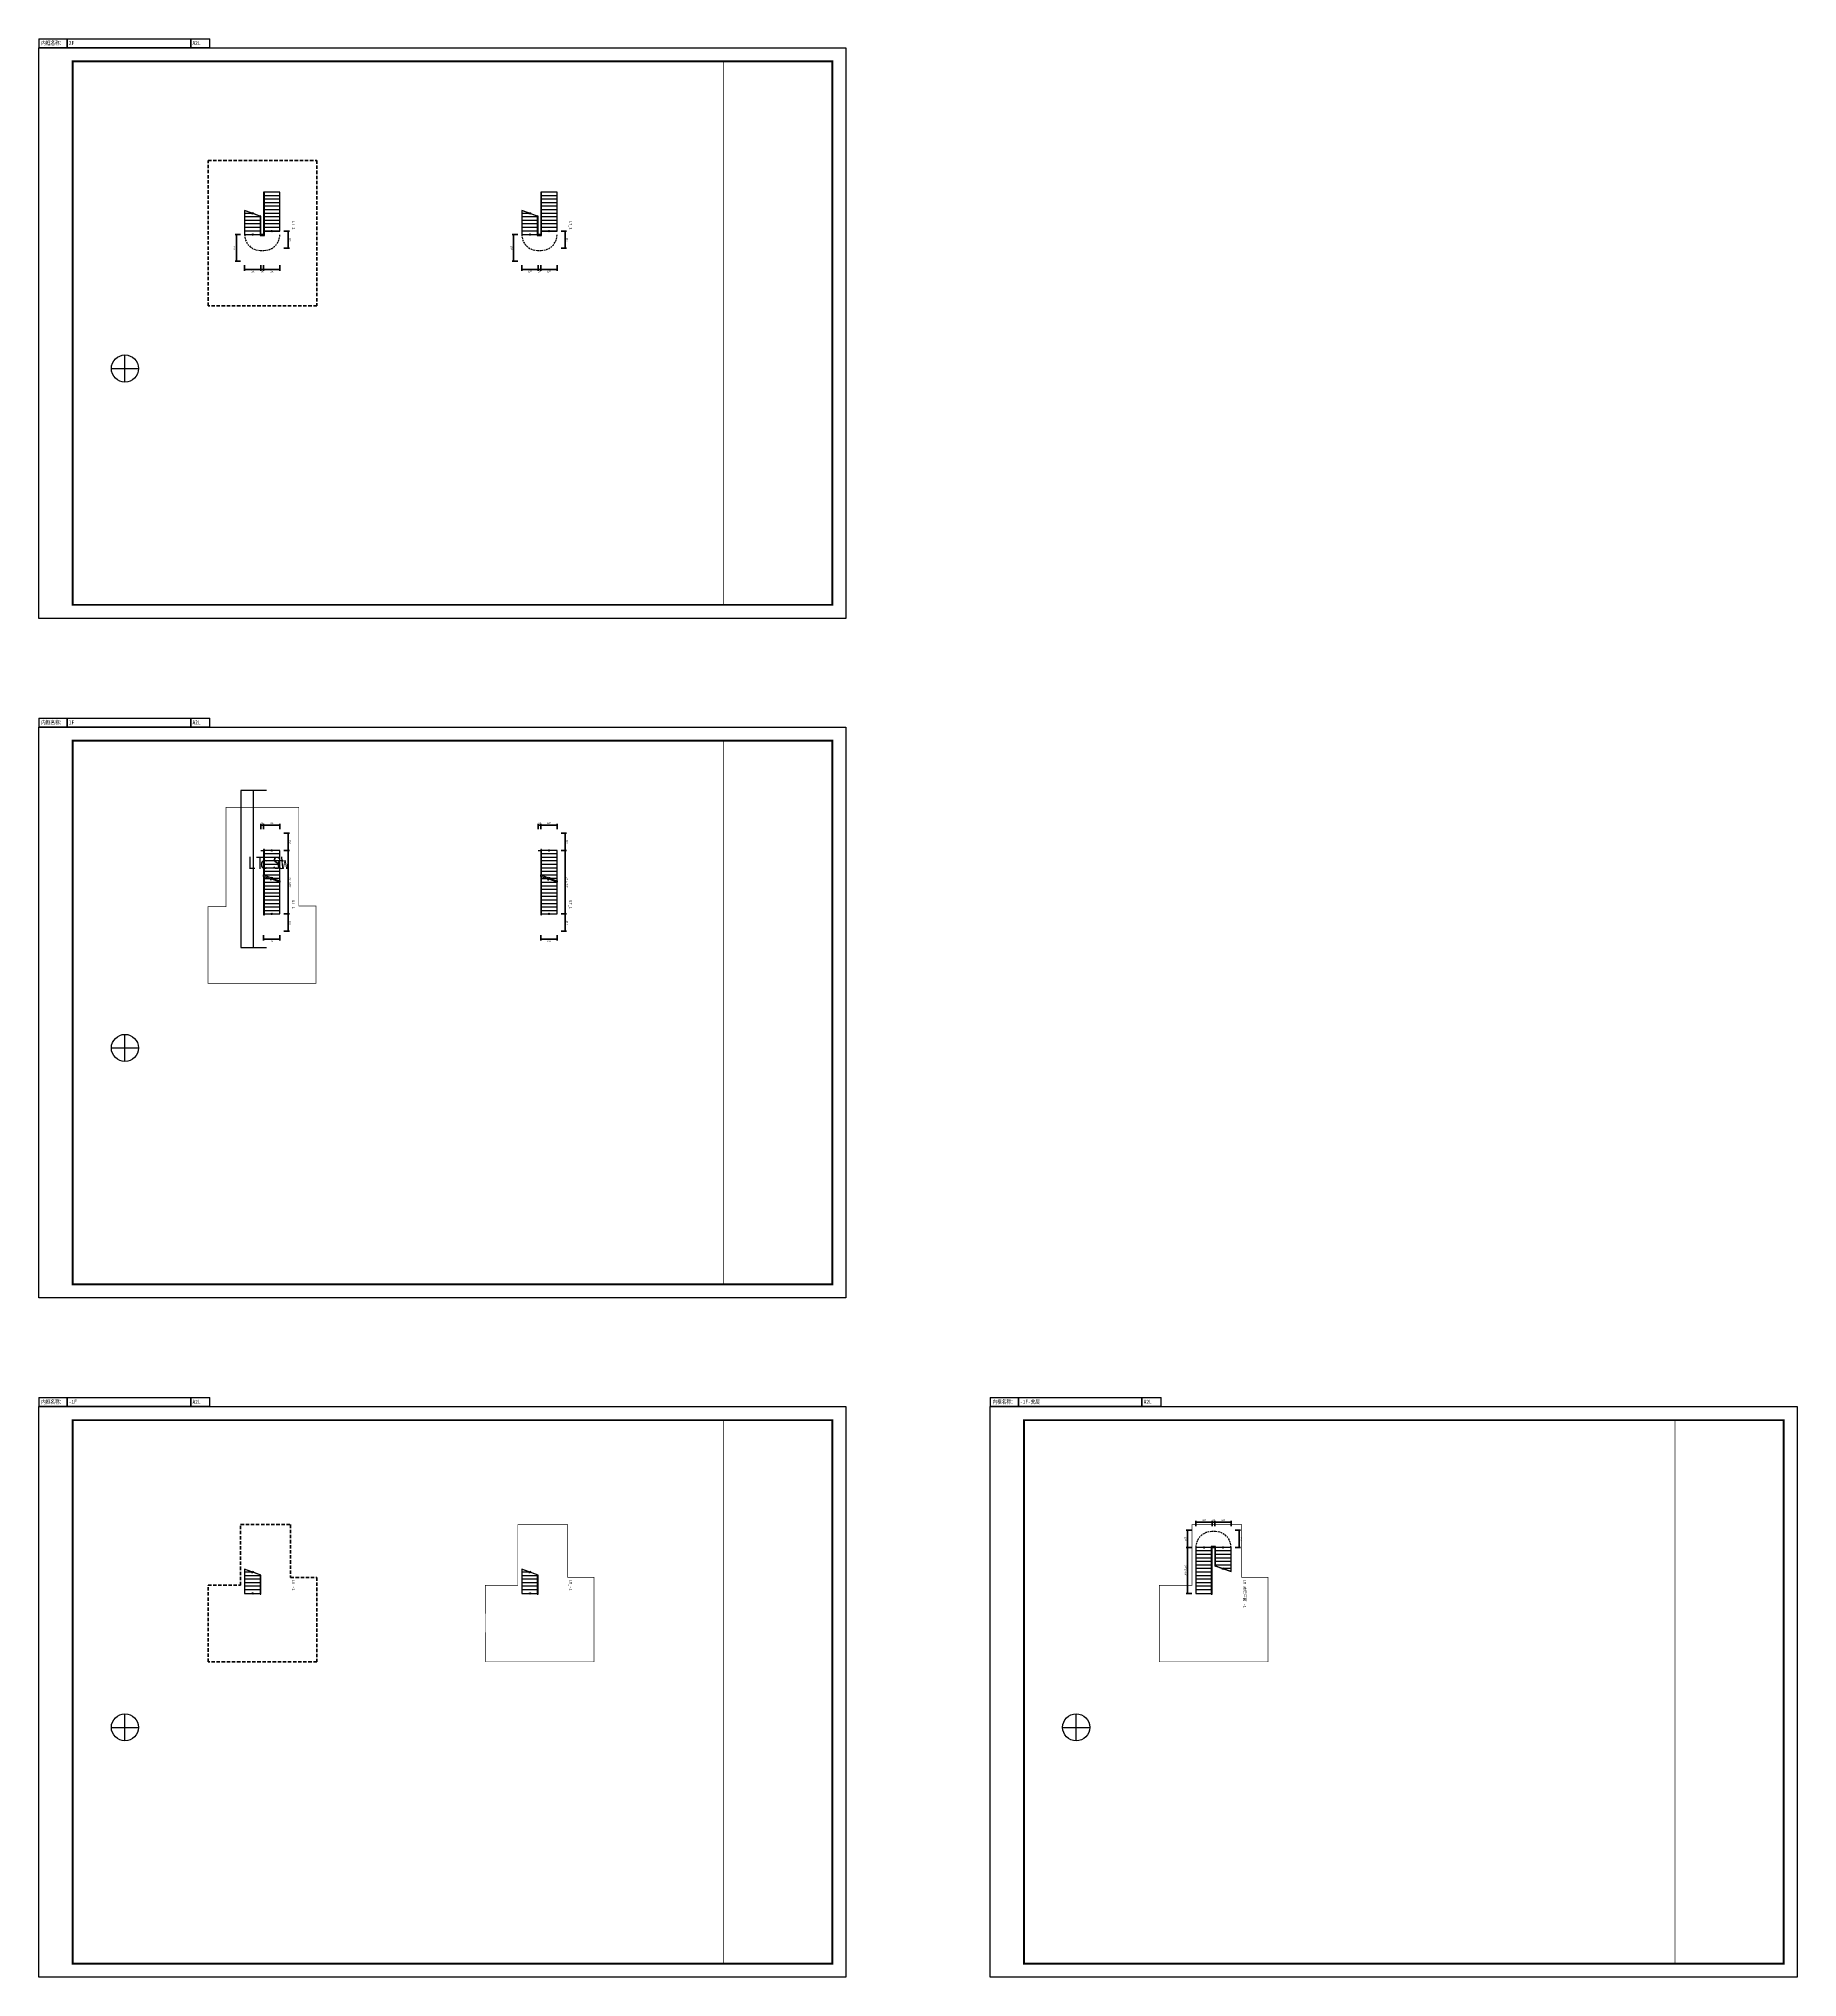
# Model space of a CAD drawing. Extents: x -678900 to 2378000, y 0 to 1840591.
# Drawn here: x 376003 to 505403, y 616735 to 759395 of the extents above; entities that cross this region are included whole.
import ezdxf

# ---------------------------------------------------------------- set-up
doc = ezdxf.new("R2010")
doc.units = 0
doc.header["$LTSCALE"] = 1000
doc.header["$MEASUREMENT"] = 0
doc.header["$PDMODE"] = 1
doc.linetypes.add('HIDDEN', pattern=[0.375, 0.25, -0.125])
doc.layers.get('0').update_dxf_attribs({"linetype": 'CONTINUOUS'})
doc.layers.get('DEFPOINTS').update_dxf_attribs({"color": 8, "linetype": 'CONTINUOUS'})
doc.layers.add('AD-DIMS-OTSD-XK', color=61, linetype='CONTINUOUS', lineweight=40)
doc.layers.add('FWX_JUBUTU', color=1, linetype='HIDDEN', lineweight=40)
for name, color, linetype in [('AD-SIGN', 195, 'CONTINUOUS'), ('AE-ELEV-4', 251, 'CONTINUOUS'), ('AE-HDWR', 8, 'CONTINUOUS'), ('AE-STAR', 51, 'CONTINUOUS'), ('AE-STK', 130, 'CONTINUOUS')]:
    doc.layers.add(name, color=color, linetype=linetype)
for name, color, linetype, plot in [('C-XREF-SLCT', 7, 'CONTINUOUS', False), ('DEFPOINTS-1', 251, 'CONTINUOUS', False), ('内框', 8, 'CONTINUOUS', False)]:
    doc.layers.add(name, color=color, linetype=linetype, plot=plot)
doc.styles.add('Acs', font='', dxfattribs={"width": 0.7})
doc.styles.add('TH-STYLE2', font='', dxfattribs={"width": 0.7})
doc.styles.add('仿宋字体50', font='', dxfattribs={"width": 0.7, "height": 120})
doc.styles.add('黑体', font='simhei.ttf')
doc.styles.get('Acs').set_extended_font_data('SimSun')
doc.styles.get('TH-STYLE2').set_extended_font_data('SimSun')
doc.styles.get('仿宋字体50').set_extended_font_data('SimSun')
doc.dimstyles.new('TH-DIM50-CAD-REVIT', dxfattribs={"dimscale": 100, "dimtxt": 120, "dimasz": 0.5, "dimexe": 0.75, "dimexo": 0.5, "dimgap": 0.5, "dimtad": 1, "dimdec": 0, "dimdsep": 46, "dimtxsty": '仿宋字体50', "dimblk1": 'ARCHTICK', "dimblk2": 'ARCHTICK', "dimsah": 1, "dimcen": -1, "dimclrd": 256, "dimclre": 256, "dimclrt": 256, "dimazin": 0, "dimtfac": 1, "dimtdec": 0, "dimtix": 1, "dimtmove": 2, "dimatfit": 0, "dimldrblk": 'ARCHTICK', "dimfxl": 0, "dimtolj": 1, "dimtzin": 0, "dimlwd": -1, "dimlwe": -1, "dimarcsym": 0})

# ---------------------------------------------------------------- blocks, each defined once
blk = doc.blocks.new('THAPE_A2L_inner')
at = {"layer": '内框'}
for p, q in [((0, 426.6), (0, 420)), ((0, 426.6), (126, 426.6)), ((0, 420), (21, 420)), ((12, 420), (0, 420)), ((36, 420), (12, 420)), ((21, 420), (21, 426.6)), ((21, 426.6), (21, 420)), ((21, 420), (111.8, 420)), ((84, 420), (36, 420)), ((126, 420), (84, 420)), ((111.8, 420), (111.8, 426.6)), ((111.8, 426.6), (111.8, 420)), ((111.8, 420), (126, 420)), ((126, 420), (126, 426.6))]:
    blk.add_line(p, q, dxfattribs=at)
blk.add_lwpolyline([(0, 0), (0, 420), (594, 420), (594, 0)], close=True, dxfattribs=at)
at = {"layer": '内框', "const_width": 1.4}
blk.add_lwpolyline([(25, 410), (25, 10), (584, 10), (584, 410)], close=True, dxfattribs=at)
at = {"layer": '内框', "const_width": 0.5}
blk.add_lwpolyline([(504, 410), (504, 10)], dxfattribs=at)
at = {"layer": '内框', "style": '黑体', "width": 0.8}
for s, p in [('内框名称：', (1.9, 422)), ('A2L', (113.1, 422))]:
    blk.add_text(s, height=3, dxfattribs=at).set_placement(p)
blk.add_attdef('内框名称', (22.1, 422), '', height=3, dxfattribs=at)
blk = doc.blocks.new('BASEPOINT', base_point=(109548, 311454))
for p, q in [((109548, 310454), (109548, 312454)), ((108548, 311454), (110548, 311454))]:
    blk.add_line(p, q)
blk.add_circle((109548, 311454), 1000)
blk = doc.blocks.new('DXMX_STK_6')
at = {"layer": 'FWX_JUBUTU'}
blk.add_lwpolyline([(390858, 650042), (394528, 650042), (394528, 646158), (396461, 646158), (396461, 639943), (388458, 639943), (388458, 645580), (390858, 645580)], close=True, dxfattribs=at)
blk = doc.blocks.new('-1_191016103745466913')
at = {"layer": 'AD-SIGN', "linetype": 'Continuous', "ltscale": 0.5, "flags": 128}
blk.add_lwpolyline([(0, -2000, 0, 0, 0), (-1054, -2000, 80, 0, 0), (-1404, -2000, 0, 0, 0)], format="xyseb", dxfattribs=at)
at = {"layer": 'AE-STAR', "linetype": 'Continuous', "ltscale": 0.5, "flags": 128}
for points in [[(0, -1400), (-1341, -1400), (-1778, -2600), (0, -2600), (0, -1400)], [(-1300, -1400), (-1300, -2600)], [(-1040, -1400), (-1040, -2600)], [(-780, -1400), (-780, -2600)], [(-520, -1400), (-520, -2600)], [(-260, -1400), (-260, -2600)], [(-1560, -2001), (-1560, -2600)]]:
    blk.add_lwpolyline(points, dxfattribs=at)
at = {"layer": 'DEFPOINTS-1'}
blk.add_circle((0, -2000), 50, dxfattribs=at)
at = {"layer": 'DEFPOINTS-1', "style": 'TH-STYLE2'}
for s, height, p in [('LT_-1', 200, (-1000, 900)), ('上', 50, (20, -1980))]:
    blk.add_text(s, height=height, dxfattribs=at).set_placement(p)
blk.add_wipeout([(0, -1400), (-1346, -1400), (-1368, -1460), (0, -1460)]).dxf.layer = 'AE-HDWR'
at = {"layer": 'AE-HDWR', "linetype": 'Continuous', "ltscale": 0.5, "flags": 128}
blk.add_lwpolyline([(-1346, -1400), (-1368, -1460)], dxfattribs=at)
blk.add_wipeout([(60, -1400), (0, -1400), (0, -1460), (60, -1460)]).dxf.layer = 'AE-HDWR'
for points in [[(0, -1400), (-1346, -1400)], [(60, -1400), (0, -1400)], [(60, -1460), (60, -1400)], [(-1368, -1460), (0, -1460)], [(0, -1460), (60, -1460)]]:
    blk.add_lwpolyline(points, dxfattribs=at)
blk.add_wipeout([(-1560, -2000), (-1630, -1959), (-1550, -1972)])
blk.add_wipeout([(-1560, -2000), (-1490, -2041), (-1570, -2028)])
at = {"layer": 'AD-SIGN', "linetype": 'Continuous', "ltscale": 0.5, "flags": 128}
blk.add_lwpolyline([(-1342, -1400), (-1550, -1972), (-1630, -1959), (-1490, -2041), (-1570, -2028), (-1778, -2600)], dxfattribs=at)
blk = doc.blocks.new('DXMX_STK_8')
at = {"layer": 'FWX_JUBUTU', "const_width": 40}
blk.add_lwpolyline([(411258, 650042), (414928, 650042), (414928, 646158), (416861, 646158), (416861, 639943), (408895, 639943), (408858, 645580), (411258, 645580)], close=True, dxfattribs=at)
blk = doc.blocks.new('_ArchTick')
at = {"color": 0, "linetype": 'ByBlock', "const_width": 0.4}
blk.add_lwpolyline([(-0.5, -0.5), (0.5, 0.5)], dxfattribs=at)
blk = doc.blocks.new('*D352')
at = {"layer": 'AD-DIMS-OTSD-XK'}
for p, q in [((-4690, 600), (-3330, 600)), ((-4640, 300), (-4640, 700)), ((-3380, 300), (-3380, 700))]:
    blk.add_line(p, q, dxfattribs=at)
at = {"layer": 'DEFPOINTS', "color": 0}
for p in [(-4640, 200), (-3380, 600), (-3380, 200)]:
    blk.add_point(p, dxfattribs=at)
at = {"layer": 'AD-DIMS-OTSD-XK', "xscale": 50, "yscale": 50, "zscale": 50, "rotation": 180}
blk.add_blockref('_ArchTick', (-4640, 600), dxfattribs=at)
at = {"layer": 'AD-DIMS-OTSD-XK', "xscale": 50, "yscale": 50, "zscale": 50}
blk.add_blockref('_ArchTick', (-3380, 600), dxfattribs=at)
at = {"layer": 'AD-DIMS-OTSD-XK', "insert": (-4010, 750), "char_height": 120, "attachment_point": 5, "style": '仿宋字体50'}
blk.add_mtext('\\A1;1260', dxfattribs=at)
blk = doc.blocks.new('*D353')
at = {"layer": 'AD-DIMS-OTSD-XK'}
for p, q in [((-3430, -3200), (50, -3200)), ((-3380, -2900), (-3380, -3300)), ((0, -2900), (0, -3300))]:
    blk.add_line(p, q, dxfattribs=at)
at = {"layer": 'DEFPOINTS', "color": 0}
for p in [(-3380, -2800), (0, -2800), (0, -3200)]:
    blk.add_point(p, dxfattribs=at)
at = {"layer": 'AD-DIMS-OTSD-XK', "xscale": 50, "yscale": 50, "zscale": 50, "rotation": 180}
blk.add_blockref('_ArchTick', (-3380, -3200), dxfattribs=at)
at = {"layer": 'AD-DIMS-OTSD-XK', "xscale": 50, "yscale": 50, "zscale": 50}
blk.add_blockref('_ArchTick', (0, -3200), dxfattribs=at)
at = {"layer": 'AD-DIMS-OTSD-XK', "insert": (-1690, -3350), "char_height": 120, "attachment_point": 5, "style": '仿宋字体50'}
blk.add_mtext('\\A1;260*13=3380', dxfattribs=at)
blk = doc.blocks.new('*D354')
at = {"layer": 'AD-DIMS-OTSD-XK'}
for p, q in [((-4690, -3200), (-3330, -3200)), ((-4640, -2900), (-4640, -3300)), ((-3380, -2900), (-3380, -3300))]:
    blk.add_line(p, q, dxfattribs=at)
at = {"layer": 'DEFPOINTS', "color": 0}
for p in [(-4640, -2800), (-3380, -2800), (-3380, -3200)]:
    blk.add_point(p, dxfattribs=at)
at = {"layer": 'AD-DIMS-OTSD-XK', "xscale": 50, "yscale": 50, "zscale": 50, "rotation": 180}
blk.add_blockref('_ArchTick', (-4640, -3200), dxfattribs=at)
at = {"layer": 'AD-DIMS-OTSD-XK', "xscale": 50, "yscale": 50, "zscale": 50}
blk.add_blockref('_ArchTick', (-3380, -3200), dxfattribs=at)
at = {"layer": 'AD-DIMS-OTSD-XK', "insert": (-4010, -3350), "char_height": 120, "attachment_point": 5, "style": '仿宋字体50'}
blk.add_mtext('\\A1;1260', dxfattribs=at)
blk = doc.blocks.new('*D355')
at = {"layer": 'AD-DIMS-OTSD-XK'}
for p, q in [((-4940, -1400), (-5340, -1400)), ((-5240, -2650), (-5240, -1350)), ((-4940, -2600), (-5340, -2600))]:
    blk.add_line(p, q, dxfattribs=at)
at = {"layer": 'DEFPOINTS', "color": 0}
for p in [(-5240, -1400), (-4840, -1400), (-4840, -2600)]:
    blk.add_point(p, dxfattribs=at)
at = {"layer": 'AD-DIMS-OTSD-XK', "xscale": 50, "yscale": 50, "zscale": 50}
for p, rotation in [((-5240, -1400), 90), ((-5240, -2600), 270)]:
    blk.add_blockref('_ArchTick', p, dxfattribs=dict(at, rotation=rotation))
at = {"layer": 'AD-DIMS-OTSD-XK', "insert": (-5390, -2000), "char_height": 120, "attachment_point": 5, "rotation": 90, "style": '仿宋字体50'}
blk.add_mtext('\\A1;1200', dxfattribs=at)
blk = doc.blocks.new('*D356')
at = {"layer": 'AD-DIMS-OTSD-XK'}
for p, q in [((-4940, -1200), (-5340, -1200)), ((-4940, -1400), (-5340, -1400)), ((-5240, -1450), (-5240, -1150))]:
    blk.add_line(p, q, dxfattribs=at)
at = {"layer": 'DEFPOINTS', "color": 0}
for p in [(-5240, -1200), (-4840, -1200), (-4840, -1400)]:
    blk.add_point(p, dxfattribs=at)
at = {"layer": 'AD-DIMS-OTSD-XK', "xscale": 50, "yscale": 50, "zscale": 50}
for p, rotation in [((-5240, -1200), 90), ((-5240, -1400), 270)]:
    blk.add_blockref('_ArchTick', p, dxfattribs=dict(at, rotation=rotation))
at = {"layer": 'AD-DIMS-OTSD-XK', "insert": (-5390, -1300), "char_height": 120, "attachment_point": 5, "rotation": 90, "style": '仿宋字体50'}
blk.add_mtext('\\A1;200', dxfattribs=at)
blk = doc.blocks.new('*D357')
at = {"layer": 'AD-DIMS-OTSD-XK'}
for p, q in [((-4940, 0), (-5340, 0)), ((-5240, -1250), (-5240, 50)), ((-4940, -1200), (-5340, -1200))]:
    blk.add_line(p, q, dxfattribs=at)
at = {"layer": 'DEFPOINTS', "color": 0}
for p in [(-5240, 0), (-4840, 0), (-4840, -1200)]:
    blk.add_point(p, dxfattribs=at)
at = {"layer": 'AD-DIMS-OTSD-XK', "xscale": 50, "yscale": 50, "zscale": 50}
for p, rotation in [((-5240, 0), 90), ((-5240, -1200), 270)]:
    blk.add_blockref('_ArchTick', p, dxfattribs=dict(at, rotation=rotation))
at = {"layer": 'AD-DIMS-OTSD-XK', "insert": (-5390, -600), "char_height": 120, "attachment_point": 5, "rotation": 90, "style": '仿宋字体50'}
blk.add_mtext('\\A1;1200', dxfattribs=at)
blk = doc.blocks.new('DXMX_STK_9')
at = {"layer": 'FWX_JUBUTU', "const_width": 40}
blk.add_lwpolyline([(460858, 650042), (464528, 650042), (464528, 646158), (466461, 646158), (466461, 639943), (458458, 639943), (458458, 645580), (460858, 645580)], close=True, dxfattribs=at)
blk = doc.blocks.new('*D346')
at = {"layer": 'AD-DIMS-OTSD-XK'}
for p, q in [((-50, 600), (1310, 600)), ((0, 300), (0, 700)), ((1260, 300), (1260, 700))]:
    blk.add_line(p, q, dxfattribs=at)
at = {"layer": 'DEFPOINTS', "color": 0}
for p in [(0, 200), (1260, 600), (1260, 200)]:
    blk.add_point(p, dxfattribs=at)
at = {"layer": 'AD-DIMS-OTSD-XK', "xscale": 50, "yscale": 50, "zscale": 50, "rotation": 180}
blk.add_blockref('_ArchTick', (0, 600), dxfattribs=at)
at = {"layer": 'AD-DIMS-OTSD-XK', "xscale": 50, "yscale": 50, "zscale": 50}
blk.add_blockref('_ArchTick', (1260, 600), dxfattribs=at)
at = {"layer": 'AD-DIMS-OTSD-XK', "insert": (630, 750), "char_height": 120, "attachment_point": 5, "style": '仿宋字体50'}
blk.add_mtext('\\A1;1260', dxfattribs=at)
blk = doc.blocks.new('*D347')
at = {"layer": 'AD-DIMS-OTSD-XK'}
for p, q in [((-5990, 600), (-4630, 600)), ((-5940, 300), (-5940, 700)), ((-4680, 300), (-4680, 700))]:
    blk.add_line(p, q, dxfattribs=at)
at = {"layer": 'DEFPOINTS', "color": 0}
for p in [(-5940, 200), (-4680, 600), (-4680, 200)]:
    blk.add_point(p, dxfattribs=at)
at = {"layer": 'AD-DIMS-OTSD-XK', "xscale": 50, "yscale": 50, "zscale": 50, "rotation": 180}
blk.add_blockref('_ArchTick', (-5940, 600), dxfattribs=at)
at = {"layer": 'AD-DIMS-OTSD-XK', "xscale": 50, "yscale": 50, "zscale": 50}
blk.add_blockref('_ArchTick', (-4680, 600), dxfattribs=at)
at = {"layer": 'AD-DIMS-OTSD-XK', "insert": (-5310, 750), "char_height": 120, "attachment_point": 5, "style": '仿宋字体50'}
blk.add_mtext('\\A1;1260', dxfattribs=at)
blk = doc.blocks.new('*D348')
at = {"layer": 'AD-DIMS-OTSD-XK'}
for p, q in [((-4730, 600), (50, 600)), ((-4680, 300), (-4680, 700)), ((0, 300), (0, 700))]:
    blk.add_line(p, q, dxfattribs=at)
at = {"layer": 'DEFPOINTS', "color": 0}
for p in [(-4680, 200), (0, 600), (0, 200)]:
    blk.add_point(p, dxfattribs=at)
at = {"layer": 'AD-DIMS-OTSD-XK', "xscale": 50, "yscale": 50, "zscale": 50, "rotation": 180}
blk.add_blockref('_ArchTick', (-4680, 600), dxfattribs=at)
at = {"layer": 'AD-DIMS-OTSD-XK', "xscale": 50, "yscale": 50, "zscale": 50}
blk.add_blockref('_ArchTick', (0, 600), dxfattribs=at)
at = {"layer": 'AD-DIMS-OTSD-XK', "insert": (-2340, 750), "char_height": 120, "attachment_point": 5, "style": '仿宋字体50'}
blk.add_mtext('\\A1;260*18=4680', dxfattribs=at)
blk = doc.blocks.new('*D349')
at = {"layer": 'AD-DIMS-OTSD-XK'}
for p, q in [((-6240, -1200), (-6640, -1200)), ((-6240, -1400), (-6640, -1400)), ((-6540, -1450), (-6540, -1150))]:
    blk.add_line(p, q, dxfattribs=at)
at = {"layer": 'DEFPOINTS', "color": 0}
for p in [(-6540, -1200), (-6140, -1200), (-6140, -1400)]:
    blk.add_point(p, dxfattribs=at)
at = {"layer": 'AD-DIMS-OTSD-XK', "xscale": 50, "yscale": 50, "zscale": 50}
for p, rotation in [((-6540, -1200), 90), ((-6540, -1400), 270)]:
    blk.add_blockref('_ArchTick', p, dxfattribs=dict(at, rotation=rotation))
at = {"layer": 'AD-DIMS-OTSD-XK', "insert": (-6690, -1300), "char_height": 120, "attachment_point": 5, "rotation": 90, "style": '仿宋字体50'}
blk.add_mtext('\\A1;200', dxfattribs=at)
blk = doc.blocks.new('*D350')
at = {"layer": 'AD-DIMS-OTSD-XK'}
for p, q in [((-6240, 0), (-6640, 0)), ((-6540, -1250), (-6540, 50)), ((-6240, -1200), (-6640, -1200))]:
    blk.add_line(p, q, dxfattribs=at)
at = {"layer": 'DEFPOINTS', "color": 0}
for p in [(-6540, 0), (-6140, 0), (-6140, -1200)]:
    blk.add_point(p, dxfattribs=at)
at = {"layer": 'AD-DIMS-OTSD-XK', "xscale": 50, "yscale": 50, "zscale": 50}
for p, rotation in [((-6540, 0), 90), ((-6540, -1200), 270)]:
    blk.add_blockref('_ArchTick', p, dxfattribs=dict(at, rotation=rotation))
at = {"layer": 'AD-DIMS-OTSD-XK', "insert": (-6690, -600), "char_height": 120, "attachment_point": 5, "rotation": 90, "style": '仿宋字体50'}
blk.add_mtext('\\A1;1200', dxfattribs=at)
blk = doc.blocks.new('*D351')
at = {"layer": 'AD-DIMS-OTSD-XK'}
for p, q in [((1860, -1250), (1860, 50)), ((1560, 0), (1960, 0)), ((1560, -1200), (1960, -1200))]:
    blk.add_line(p, q, dxfattribs=at)
at = {"layer": 'DEFPOINTS', "color": 0}
for p in [(1460, 0), (1460, -1200), (1860, 0)]:
    blk.add_point(p, dxfattribs=at)
at = {"layer": 'AD-DIMS-OTSD-XK', "xscale": 50, "yscale": 50, "zscale": 50}
for p, rotation in [((1860, 0), 90), ((1860, -1200), 270)]:
    blk.add_blockref('_ArchTick', p, dxfattribs=dict(at, rotation=rotation))
at = {"layer": 'AD-DIMS-OTSD-XK', "insert": (2010, -600), "char_height": 120, "attachment_point": 5, "rotation": 90, "style": '仿宋字体50'}
blk.add_mtext('\\A1;1200', dxfattribs=at)
blk = doc.blocks.new('DXMX_STK_1')
at = {"layer": 'FWX_JUBUTU', "const_width": 40}
blk.add_lwpolyline([(389774, 702830), (395140, 702830), (395140, 700344), (395140, 700344), (395140, 695578), (396410, 695578), (396410, 689879), (388451, 689879), (388451, 695524), (389774, 695524), (389774, 700267), (389774, 700267)], close=True, dxfattribs=at)
blk = doc.blocks.new('DXMX_STK_4')
at = {"layer": 'AE-STK'}
blk.add_lwpolyline([(392556, 704073), (391556, 704073), (391556, 692519), (392556, 692519)], dxfattribs=at)
at = {"layer": 'AE-STK', "style": 'TH-STYLE2'}
blk.add_text('c-c', height=900, dxfattribs=at).set_placement((392056, 698296))
blk = doc.blocks.new('DXMX_STK_7')
at = {"layer": 'AE-STK'}
blk.add_lwpolyline([(392769, 704073), (391769, 704073), (391769, 692519), (392769, 692519)], dxfattribs=at)
at = {"layer": 'AE-STK', "style": 'TH-STYLE2'}
blk.add_text('LT-SW', height=900, dxfattribs=at).set_placement((392269, 698296))
blk = doc.blocks.new('*D341')
at = {"layer": 'AD-DIMS-OTSD-XK'}
for p, q in [((-310, 600), (1050, 600)), ((-260, 300), (-260, 700)), ((1000, 300), (1000, 700))]:
    blk.add_line(p, q, dxfattribs=at)
at = {"layer": 'DEFPOINTS', "color": 0}
for p in [(-260, 200), (1000, 600), (1000, 200)]:
    blk.add_point(p, dxfattribs=at)
at = {"layer": 'AD-DIMS-OTSD-XK', "xscale": 50, "yscale": 50, "zscale": 50, "rotation": 180}
blk.add_blockref('_ArchTick', (-260, 600), dxfattribs=at)
at = {"layer": 'AD-DIMS-OTSD-XK', "xscale": 50, "yscale": 50, "zscale": 50}
blk.add_blockref('_ArchTick', (1000, 600), dxfattribs=at)
at = {"layer": 'AD-DIMS-OTSD-XK', "insert": (370, 750), "char_height": 120, "attachment_point": 5, "style": '仿宋字体50'}
blk.add_mtext('\\A1;1260', dxfattribs=at)
blk = doc.blocks.new('*D342')
at = {"layer": 'AD-DIMS-OTSD-XK'}
for p, q in [((-50, -3200), (2010, -3200)), ((0, -2900), (0, -3300)), ((1960, -2900), (1960, -3300))]:
    blk.add_line(p, q, dxfattribs=at)
at = {"layer": 'DEFPOINTS', "color": 0}
for p in [(0, -2800), (1960, -2800), (1960, -3200)]:
    blk.add_point(p, dxfattribs=at)
at = {"layer": 'AD-DIMS-OTSD-XK', "xscale": 50, "yscale": 50, "zscale": 50, "rotation": 180}
blk.add_blockref('_ArchTick', (0, -3200), dxfattribs=at)
at = {"layer": 'AD-DIMS-OTSD-XK', "xscale": 50, "yscale": 50, "zscale": 50}
blk.add_blockref('_ArchTick', (1960, -3200), dxfattribs=at)
at = {"layer": 'AD-DIMS-OTSD-XK', "insert": (980, -3350), "char_height": 120, "attachment_point": 5, "style": '仿宋字体50'}
blk.add_mtext('\\A1;1960', dxfattribs=at)
blk = doc.blocks.new('*D343')
at = {"layer": 'AD-DIMS-OTSD-XK'}
for p, q in [((2560, -1250), (2560, 50)), ((2260, 0), (2660, 0)), ((2260, -1200), (2660, -1200))]:
    blk.add_line(p, q, dxfattribs=at)
at = {"layer": 'DEFPOINTS', "color": 0}
for p in [(2160, 0), (2160, -1200), (2560, 0)]:
    blk.add_point(p, dxfattribs=at)
at = {"layer": 'AD-DIMS-OTSD-XK', "xscale": 50, "yscale": 50, "zscale": 50}
for p, rotation in [((2560, 0), 90), ((2560, -1200), 270)]:
    blk.add_blockref('_ArchTick', p, dxfattribs=dict(at, rotation=rotation))
at = {"layer": 'AD-DIMS-OTSD-XK', "insert": (2710, -600), "char_height": 120, "attachment_point": 5, "rotation": 90, "style": '仿宋字体50'}
blk.add_mtext('\\A1;1200', dxfattribs=at)
blk = doc.blocks.new('*D344')
at = {"layer": 'AD-DIMS-OTSD-XK'}
for p, q in [((2260, -1200), (2660, -1200)), ((2260, -1400), (2660, -1400)), ((2560, -1450), (2560, -1150))]:
    blk.add_line(p, q, dxfattribs=at)
at = {"layer": 'DEFPOINTS', "color": 0}
for p in [(2160, -1200), (2160, -1400), (2560, -1200)]:
    blk.add_point(p, dxfattribs=at)
at = {"layer": 'AD-DIMS-OTSD-XK', "xscale": 50, "yscale": 50, "zscale": 50}
for p, rotation in [((2560, -1200), 90), ((2560, -1400), 270)]:
    blk.add_blockref('_ArchTick', p, dxfattribs=dict(at, rotation=rotation))
at = {"layer": 'AD-DIMS-OTSD-XK', "insert": (2710, -1300), "char_height": 120, "attachment_point": 5, "rotation": 90, "style": '仿宋字体50'}
blk.add_mtext('\\A1;200', dxfattribs=at)
blk = doc.blocks.new('*D345')
at = {"layer": 'AD-DIMS-OTSD-XK'}
for p, q in [((2260, -1400), (2660, -1400)), ((2560, -2650), (2560, -1350)), ((2260, -2600), (2660, -2600))]:
    blk.add_line(p, q, dxfattribs=at)
at = {"layer": 'DEFPOINTS', "color": 0}
for p in [(2160, -1400), (2560, -1400), (2160, -2600)]:
    blk.add_point(p, dxfattribs=at)
at = {"layer": 'AD-DIMS-OTSD-XK', "xscale": 50, "yscale": 50, "zscale": 50}
for p, rotation in [((2560, -1400), 90), ((2560, -2600), 270)]:
    blk.add_blockref('_ArchTick', p, dxfattribs=dict(at, rotation=rotation))
at = {"layer": 'AD-DIMS-OTSD-XK', "insert": (2710, -2000), "char_height": 120, "attachment_point": 5, "rotation": 90, "style": '仿宋字体50'}
blk.add_mtext('\\A1;1200', dxfattribs=at)
blk = doc.blocks.new('DXMX_STK_2')
at = {"layer": 'FWX_JUBUTU'}
blk.add_lwpolyline([(388458, 750442), (396461, 750442), (396461, 739743), (388458, 739743)], close=True, dxfattribs=at)
blk = doc.blocks.new('AcsAcadShareArea')
for points in [[(0, 0), (118900, 0), (118900, 85000), (0, 85000)], [(6892.9, 0), (28409.4, 0), (28409.4, 2708.4), (6892.9, 2708.4)], [(0, 0), (6892.9, 0), (6892.9, 2699.2), (0, 2699.2)], [(0, 733), (0, 733), (0, 0), (0, 0)]]:
    blk.add_lwpolyline(points, close=True)
at = {"insert": (596.8, 1991.4), "char_height": 1000, "width": 6073.9, "attachment_point": 1, "style": 'Acs'}
blk.add_mtext('唯一编号：', dxfattribs=at)
at = {"style": 'Acs', "width": 0.8}
blk.add_attdef('唯一编号', (7537.4, 860.8), '', height=1000, dxfattribs=at)
blk = doc.blocks.new('LT_夹层平面_-1_191114143410805747')
at = {"layer": 'AD-SIGN', "linetype": 'Continuous', "ltscale": 0.5, "flags": 128}
for points in [[(-3380, -600, 0, 0, 0), (-2326, -600, 80, 0, 0), (-1976, -600, 0, 0, 0)], [(-3380, -2000, 0, 0, 0), (-506, -2000, 80, 0, 0), (-156, -2000, 0, 0, 0)]]:
    blk.add_lwpolyline(points, format="xyseb", dxfattribs=at)
at = {"layer": 'AE-ELEV-4', "linetype": 'HIDDEN', "ltscale": 0.5, "flags": 128}
for points in [[(-3380, 0), (-3583.2, -17.8), (-3780.2, -70.6), (-3965, -156.8), (-4132.1, -273.7), (-4276.3, -417.9), (-4393.2, -585), (-4479.4, -769.8), (-4532.2, -966.8), (-4550, -1170)], [(-4550, -1170), (-4550, -1430)], [(-4550, -1430), (-4532.2, -1633.2), (-4479.4, -1830.2), (-4393.2, -2015), (-4276.3, -2182.1), (-4132.1, -2326.3), (-3965, -2443.2), (-3780.2, -2529.4), (-3583.2, -2582.2), (-3380, -2600)]]:
    blk.add_lwpolyline(points, dxfattribs=at)
at = {"layer": 'AE-STAR', "linetype": 'Continuous', "ltscale": 0.5, "flags": 128}
for points in [[(-1601, 0), (-3380, 0), (-3380, -1200), (-2038, -1200), (-1601, 0)], [(-3120, 0), (-3120, -1200)], [(-2860, 0), (-2860, -1200)], [(-2600, 0), (-2600, -1200)], [(-2340, 0), (-2340, -1200)], [(-2080, 0), (-2080, -1200)], [(-1820, 0), (-1820, -601.4)], [(-3380, -1400), (-3380, -1200)], [(0, -1400), (-3380, -1400), (-3380, -2600), (0, -2600), (0, -1400)], [(-3380, -1400), (-3380, -2600)], [(-3120, -1400), (-3120, -2600)], [(-2860, -1400), (-2860, -2600)], [(-2600, -1400), (-2600, -2600)], [(-2340, -1400), (-2340, -2600)], [(-2080, -1400), (-2080, -2600)], [(-1820, -1400), (-1820, -2600)], [(-1560, -1400), (-1560, -2600)], [(-1300, -1400), (-1300, -2600)], [(-1040, -1400), (-1040, -2600)], [(-780, -1400), (-780, -2600)], [(-520, -1400), (-520, -2600)], [(-260, -1400), (-260, -2600)]]:
    blk.add_lwpolyline(points, dxfattribs=at)
at = {"layer": 'DEFPOINTS-1', "linetype": 'Continuous', "ltscale": 0.5, "flags": 128}
blk.add_lwpolyline([(-3380, -1400), (-3380, -1200)], dxfattribs=at)
at = {"layer": 'DEFPOINTS-1'}
for centre in [(-3380, -600), (-3380, -2000)]:
    blk.add_circle(centre, 50, dxfattribs=at)
at = {"layer": 'DEFPOINTS-1', "style": 'TH-STYLE2'}
for s, height, p in [('LT_夹层平面_-1', 200, (-1000, 900)), ('上', 50, (-3360, -580)), ('下', 50, (-3360, -1980))]:
    blk.add_text(s, height=height, dxfattribs=at).set_placement(p)
at = {"layer": 'AD-DIMS-OTSD-XK'}
for base, p1, p2, angle, text, picture, middle in [((-5240, 0), (-4840, -1200), (-4840, 0), 90, '1200', '*D357', (-5390, -600)), ((-3380, 600), (-4640, 200), (-3380, 200), 0, '1260', '*D352', (-4010, 750)), ((-5240, -1200), (-4840, -1400), (-4840, -1200), 90, '200', '*D356', (-5390, -1300)), ((-5240, -1400), (-4840, -2600), (-4840, -1400), 90, '1200', '*D355', (-5390, -2000)), ((-3380, -3200), (-4640, -2800), (-3380, -2800), 0, '1260', '*D354', (-4010, -3350)), ((0, -3200), (-3380, -2800), (0, -2800), 0, '260*13=3380', '*D353', (-1690, -3350))]:
    dim = blk.add_linear_dim(base=base, p1=p1, p2=p2, angle=angle, text=text, dimstyle='TH-DIM50-CAD-REVIT', override={"dimtxt": 3, "dimexe": 1, "dimdle": 0.5}, dxfattribs=at)
    dim.commit()
    dim.dimension.update_dxf_attribs({"geometry": picture, "text_midpoint": middle, "dimtype": 161})
blk.add_wipeout([(0, -1400), (-3380, -1400), (-3380, -1460), (0, -1460)]).dxf.layer = 'AE-HDWR'
for points in [[(-3380, -1460), (-3380, -1140), (-3440, -1140), (-3440, -1460)], [(60, -1400), (0, -1400), (0, -1460), (60, -1460)]]:
    blk.add_wipeout(points).dxf.layer = 'AE-HDWR'
at = {"layer": 'AE-HDWR', "linetype": 'Continuous', "ltscale": 0.5, "flags": 128}
for points in [[(60, -1400), (0, -1400)], [(60, -1460), (60, -1400)], [(0, -1460), (60, -1460)]]:
    blk.add_lwpolyline(points, dxfattribs=at)
blk.add_wipeout([(-2011, -1140), (-3380, -1140), (-3380, -1200), (-2033, -1200)]).dxf.layer = 'AE-HDWR'
for points in [[(-3380, -1140), (-3440, -1140)], [(-3440, -1140), (-3440, -1460)], [(-2011, -1140), (-3380, -1140)], [(-3380, -1140), (-3380, -1200)], [(-3380, -1460), (-3380, -1140)], [(-3380, -1200), (-2033, -1200)], [(0, -1400), (-3380, -1400)], [(-3380, -1400), (-3380, -1460)], [(-2033, -1200), (-2011, -1140)], [(-3440, -1460), (-3380, -1460)], [(-3380, -1460), (0, -1460)]]:
    blk.add_lwpolyline(points, dxfattribs=at)
blk.add_wipeout([(-1820, -600), (-1890, -558.5), (-1809.7, -571.8)])
blk.add_wipeout([(-1820, -600), (-1750, -641.5), (-1830.3, -628.2)])
at = {"layer": 'AD-SIGN', "linetype": 'Continuous', "ltscale": 0.5, "flags": 128}
blk.add_lwpolyline([(-1601.6, 0), (-1809.7, -571.8), (-1890, -558.5), (-1750, -641.5), (-1830.3, -628.2), (-2038.4, -1200)], dxfattribs=at)
blk = doc.blocks.new('1_190929172425357657')
at = {"layer": 'AD-SIGN', "linetype": 'Continuous', "ltscale": 0.5, "flags": 128}
for points in [[(-4680, -600, 0, 0, 0), (-3106, -600, 80, 0, 0), (-2756, -600, 0, 0, 0)], [(0, -600, 0, 0, 0), (-2094, -600, 80, 0, 0), (-2444, -600, 0, 0, 0)]]:
    blk.add_lwpolyline(points, format="xyseb", dxfattribs=at)
at = {"layer": 'AE-STAR', "linetype": 'Continuous', "ltscale": 0.5, "flags": 128}
for points in [[(-2381, 0), (-4680, 0), (-4680, -1200), (-2818, -1200), (-2381, 0)], [(-4420, 0), (-4420, -1200)], [(-4160, 0), (-4160, -1200)], [(-3900, 0), (-3900, -1200)], [(-3640, 0), (-3640, -1200)], [(-3380, 0), (-3380, -1200)], [(-3120, 0), (-3120, -1200)], [(-2860, 0), (-2860, -1200)], [(-2818, -1200), (0, -1200), (0, 0), (-2381, 0), (-2818, -1200)], [(-2600, 0), (-2600, -601.4)], [(-2340, -1200), (-2340, 0)], [(-2080, -1200), (-2080, 0)], [(-1820, -1200), (-1820, 0)], [(-1560, -1200), (-1560, 0)], [(-1300, -1200), (-1300, 0)], [(-1040, -1200), (-1040, 0)], [(-780, -1200), (-780, 0)], [(-520, -1200), (-520, 0)], [(-260, -1200), (-260, 0)], [(0, -1200), (0, 0)], [(-4680, -1400), (-4680, -1200)], [(-2600, -1200), (-2600, -601.4)]]:
    blk.add_lwpolyline(points, dxfattribs=at)
at = {"layer": 'DEFPOINTS-1', "linetype": 'Continuous', "ltscale": 0.5, "flags": 128}
blk.add_lwpolyline([(-4680, -1400), (-4680, -1200)], dxfattribs=at)
at = {"layer": 'DEFPOINTS-1'}
for centre in [(-4680, -600), (0, -600)]:
    blk.add_circle(centre, 50, dxfattribs=at)
at = {"layer": 'DEFPOINTS-1', "style": 'TH-STYLE2'}
for s, height, p in [('LT_1', 200, (-1000, 900)), ('上', 50, (-4660, -580)), ('下', 50, (20, -580))]:
    blk.add_text(s, height=height, dxfattribs=at).set_placement(p)
at = {"layer": 'AD-DIMS-OTSD-XK'}
for base, p1, p2, angle, text, picture, middle in [((-6540, 0), (-6140, -1200), (-6140, 0), 90, '1200', '*D350', (-6690, -600)), ((-4680, 600), (-5940, 200), (-4680, 200), 0, '1260', '*D347', (-5310, 750)), ((0, 600), (-4680, 200), (0, 200), 0, '260*18=4680', '*D348', (-2340, 750)), ((1260, 600), (0, 200), (1260, 200), 0, '1260', '*D346', (630, 750)), ((1860, 0), (1460, -1200), (1460, 0), 90, '1200', '*D351', (2010, -600)), ((-6540, -1200), (-6140, -1400), (-6140, -1200), 90, '200', '*D349', (-6690, -1300))]:
    dim = blk.add_linear_dim(base=base, p1=p1, p2=p2, angle=angle, text=text, dimstyle='TH-DIM50-CAD-REVIT', override={"dimtxt": 3, "dimexe": 1, "dimdle": 0.5}, dxfattribs=at)
    dim.commit()
    dim.dimension.update_dxf_attribs({"geometry": picture, "text_midpoint": middle, "dimtype": 161})
for points in [[(-4680, -1140), (-4740, -1140), (-4740, -1200), (-4680, -1200)], [(0, -1140), (-2796, -1140), (-2818, -1200), (0, -1200)]]:
    blk.add_wipeout(points).dxf.layer = 'AE-HDWR'
for points in [[(-2791, -1140), (-4680, -1140), (-4680, -1200), (-2813, -1200)], [(60, -1140), (0, -1140), (0, -1200), (60, -1200)]]:
    blk.add_wipeout(points).dxf.layer = 'AE-HDWR'
at = {"layer": 'AE-HDWR', "linetype": 'Continuous', "ltscale": 0.5, "flags": 128}
for points in [[(-4680, -1140), (-4740, -1140)], [(-4740, -1140), (-4740, -1200)], [(-4740, -1200), (-4680, -1200)], [(-2791, -1140), (-4680, -1140)], [(-4680, -1200), (-2813, -1200)], [(-2796, -1140), (-2818, -1200)], [(-2818, -1200), (0, -1200)], [(-2813, -1200), (-2791, -1140)], [(0, -1140), (-2796, -1140)], [(60, -1140), (0, -1140)], [(0, -1200), (60, -1200)], [(60, -1200), (60, -1140)]]:
    blk.add_lwpolyline(points, dxfattribs=at)
blk.add_wipeout([(-2431.6, 0), (-2331.6, 0), (-2551.4, -603.9), (-2631.7, -590.7), (-2491.7, -673.6), (-2572, -660.3), (-2768.4, -1200), (-2868.4, -1200), (-2660.3, -628.2), (-2580, -641.5), (-2720, -558.5), (-2639.7, -571.8)])
at = {"layer": 'AD-SIGN', "linetype": 'Continuous', "ltscale": 0.5, "flags": 128}
blk.add_lwpolyline([(-2431.6, 0), (-2331.6, 0), (-2551.4, -603.9), (-2631.7, -590.7), (-2491.7, -673.6), (-2572, -660.3), (-2768.4, -1200), (-2868.4, -1200), (-2660.3, -628.2), (-2580, -641.5), (-2720, -558.5), (-2639.7, -571.8), (-2431.6, 0)], dxfattribs=at)
blk = doc.blocks.new('2_190929164628403358')
at = {"layer": 'AD-SIGN', "linetype": 'Continuous', "ltscale": 0.5, "flags": 128}
for points in [[(-260, -600, 0, 0, 0), (-2874, -600, 80, 0, 0), (-3224, -600, 0, 0, 0)], [(0, -2000, 0, 0, 0), (-1054, -2000, 80, 0, 0), (-1404, -2000, 0, 0, 0)]]:
    blk.add_lwpolyline(points, format="xyseb", dxfattribs=at)
at = {"layer": 'AE-ELEV-4', "linetype": 'HIDDEN', "ltscale": 0.5, "flags": 128}
for points in [[(1170, -1170), (1152.2, -966.8), (1099.4, -769.8), (1013.2, -585), (896.3, -417.9), (752.1, -273.7), (585, -156.8), (400.2, -70.6), (203.2, -17.8), (0, 0)], [(1170, -1430), (1170, -1170)], [(0, -2600), (203.2, -2582.2), (400.2, -2529.4), (585, -2443.2), (752.1, -2326.3), (896.3, -2182.1), (1013.2, -2015), (1099.4, -1830.2), (1152.2, -1633.2), (1170, -1430)]]:
    blk.add_lwpolyline(points, dxfattribs=at)
at = {"layer": 'AE-STAR', "linetype": 'Continuous', "ltscale": 0.5, "flags": 128}
for points in [[(-260, 0), (-3120, 0), (-3120, -1200), (-260, -1200), (-260, 0)], [(-3120, 0), (-3120, -1200)], [(-2860, 0), (-2860, -1200)], [(-2600, 0), (-2600, -1200)], [(-2340, 0), (-2340, -1200)], [(-2080, 0), (-2080, -1200)], [(-1820, 0), (-1820, -1200)], [(-1560, 0), (-1560, -1200)], [(-1300, 0), (-1300, -1200)], [(-1040, 0), (-1040, -1200)], [(-780, 0), (-780, -1200)], [(-520, 0), (-520, -1200)], [(-260, 0), (-260, -1200)], [(0, -1400), (-1341, -1400), (-1778, -2600), (0, -2600), (0, -1400)], [(-1300, -1400), (-1300, -2600)], [(-1040, -1400), (-1040, -2600)], [(-780, -1400), (-780, -2600)], [(-520, -1400), (-520, -2600)], [(-260, -1400), (-260, -2600)], [(0, -1400), (0, -1200)], [(-1560, -2001.4), (-1560, -2600)]]:
    blk.add_lwpolyline(points, dxfattribs=at)
at = {"layer": 'DEFPOINTS-1', "linetype": 'Continuous', "ltscale": 0.5, "flags": 128}
blk.add_lwpolyline([(0, -1400), (0, -1200)], dxfattribs=at)
at = {"layer": 'DEFPOINTS-1'}
for centre in [(-260, -600), (0, -2000)]:
    blk.add_circle(centre, 50, dxfattribs=at)
at = {"layer": 'DEFPOINTS-1', "style": 'TH-STYLE2'}
for s, height, p in [('LT_2', 200, (-1000, 900)), ('下', 50, (-240, -580)), ('上', 50, (20, -1980))]:
    blk.add_text(s, height=height, dxfattribs=at).set_placement(p)
at = {"layer": 'AD-DIMS-OTSD-XK'}
for base, p1, p2, angle, text, picture, middle in [((1000, 600), (-260, 200), (1000, 200), 0, '1260', '*D341', (370, 750)), ((2560, 0), (2160, -1200), (2160, 0), 90, '1200', '*D343', (2710, -600)), ((2560, -1200), (2160, -1400), (2160, -1200), 90, '200', '*D344', (2710, -1300)), ((2560, -1400), (2160, -2600), (2160, -1400), 90, '1200', '*D345', (2710, -2000)), ((1960, -3200), (0, -2800), (1960, -2800), 0, '1960', '*D342', (980, -3350))]:
    dim = blk.add_linear_dim(base=base, p1=p1, p2=p2, angle=angle, text=text, dimstyle='TH-DIM50-CAD-REVIT', override={"dimtxt": 3, "dimexe": 1, "dimdle": 0.5}, dxfattribs=at)
    dim.commit()
    dim.dimension.update_dxf_attribs({"geometry": picture, "text_midpoint": middle, "dimtype": 161})
blk.add_wipeout([(-260, -1140), (-3115, -1140), (-3115, -1200), (-260, -1200)]).dxf.layer = 'AE-HDWR'
at = {"layer": 'AE-HDWR', "linetype": 'Continuous', "ltscale": 0.5, "flags": 128}
blk.add_lwpolyline([(-3115, -1140), (-3115, -1200)], dxfattribs=at)
blk.add_wipeout([(0, -1460), (60, -1460), (60, -1140), (-260, -1140), (-260, -1200), (0, -1200)]).dxf.layer = 'AE-HDWR'
blk.add_wipeout([(0, -1400), (-1346, -1400), (-1368, -1460), (0, -1460)]).dxf.layer = 'AE-HDWR'
for points in [[(-260, -1140), (-3115, -1140)], [(-3115, -1200), (-260, -1200)], [(-1346, -1400), (-1368, -1460)], [(0, -1400), (-1346, -1400)], [(60, -1140), (-260, -1140)], [(-260, -1200), (0, -1200)], [(0, -1200), (0, -1460)], [(0, -1460), (0, -1400)], [(60, -1460), (60, -1140)], [(-1368, -1460), (0, -1460)], [(0, -1460), (60, -1460)]]:
    blk.add_lwpolyline(points, dxfattribs=at)
blk.add_wipeout([(-1560, -2000), (-1630, -1958.5), (-1549.7, -1971.8)])
blk.add_wipeout([(-1560, -2000), (-1490, -2041.5), (-1570.3, -2028.2)])
at = {"layer": 'AD-SIGN', "linetype": 'Continuous', "ltscale": 0.5, "flags": 128}
blk.add_lwpolyline([(-1341.6, -1400), (-1549.7, -1971.8), (-1630, -1958.5), (-1490, -2041.5), (-1570.3, -2028.2), (-1778.4, -2600)], dxfattribs=at)

msp = doc.modelspace()

# ---------------------------------------------------------------- block references
at = {"layer": 'AE-STK'}
msp.add_blockref('DXMX_STK_6', (0, 0), dxfattribs=at)
at = {"layer": 'C-XREF-SLCT', "xscale": 21.65400651098969, "yscale": 21.65400651098969, "zscale": 21.65400651098969}
msp.add_blockref('AcsAcadShareArea', (-196661.3, 0), dxfattribs=at).add_auto_attribs({'唯一编号': '楼梯大样'})
at = {"layer": 'DEFPOINTS'}
for p in [(382345.5, 735124.9), (382345.5, 685124.9), (382345.5, 635124.9), (452345.5, 635124.9)]:
    msp.add_blockref('BASEPOINT', p, dxfattribs=at)
at = {"layer": '内框', "xscale": 100, "yscale": 100, "zscale": 100}
msp.add_blockref('THAPE_A2L_inner', (376002.8, 616735.1), dxfattribs=at).add_auto_attribs({'内框名称': '-1F'})

# ---------------------------------------------------------------- next in the draw order: block references
at = {"rotation": 270}
for name, p in [('2_190929164628403358', (393745.5, 744984.9)), ('1_190929172425357657', (393745.5, 694984.9)), ('LT_夹层平面_-1_191114143410805747', (463745.5, 644984.9)), ('-1_191016103745466913', (393745.5, 644984.9)), ('-1_191016103745466913', (414145.5, 644984.9))]:
    msp.add_blockref(name, p, dxfattribs=at)

# ---------------------------------------------------------------- next in the draw order: block references
at = {"layer": 'AE-STK'}
for name, p in [('DXMX_STK_2', (0, 0)), ('DXMX_STK_7', (-903.4, 0)), ('DXMX_STK_4', (213.5, 0)), ('DXMX_STK_1', (0, 0)), ('DXMX_STK_8', (0, 0)), ('DXMX_STK_9', (0, 0))]:
    msp.add_blockref(name, p, dxfattribs=at)
at = {"layer": '内框', "xscale": 100, "yscale": 100, "zscale": 100}
for p, values in [((376002.8, 716735.1), {'内框名称': '2F'}), ((376002.8, 666735.1), {'内框名称': '1F'}), ((446002.8, 616735.1), {'内框名称': '-1F-夹层'})]:
    msp.add_blockref('THAPE_A2L_inner', p, dxfattribs=at).add_auto_attribs(values)

# ---------------------------------------------------------------- next in the draw order: block references
at = {"rotation": 270}
for name, p in [('2_190929164628403358', (414145.5, 744984.9)), ('1_190929172425357657', (414145.5, 694984.9))]:
    msp.add_blockref(name, p, dxfattribs=at)

doc.saveas('drawing.dxf')
